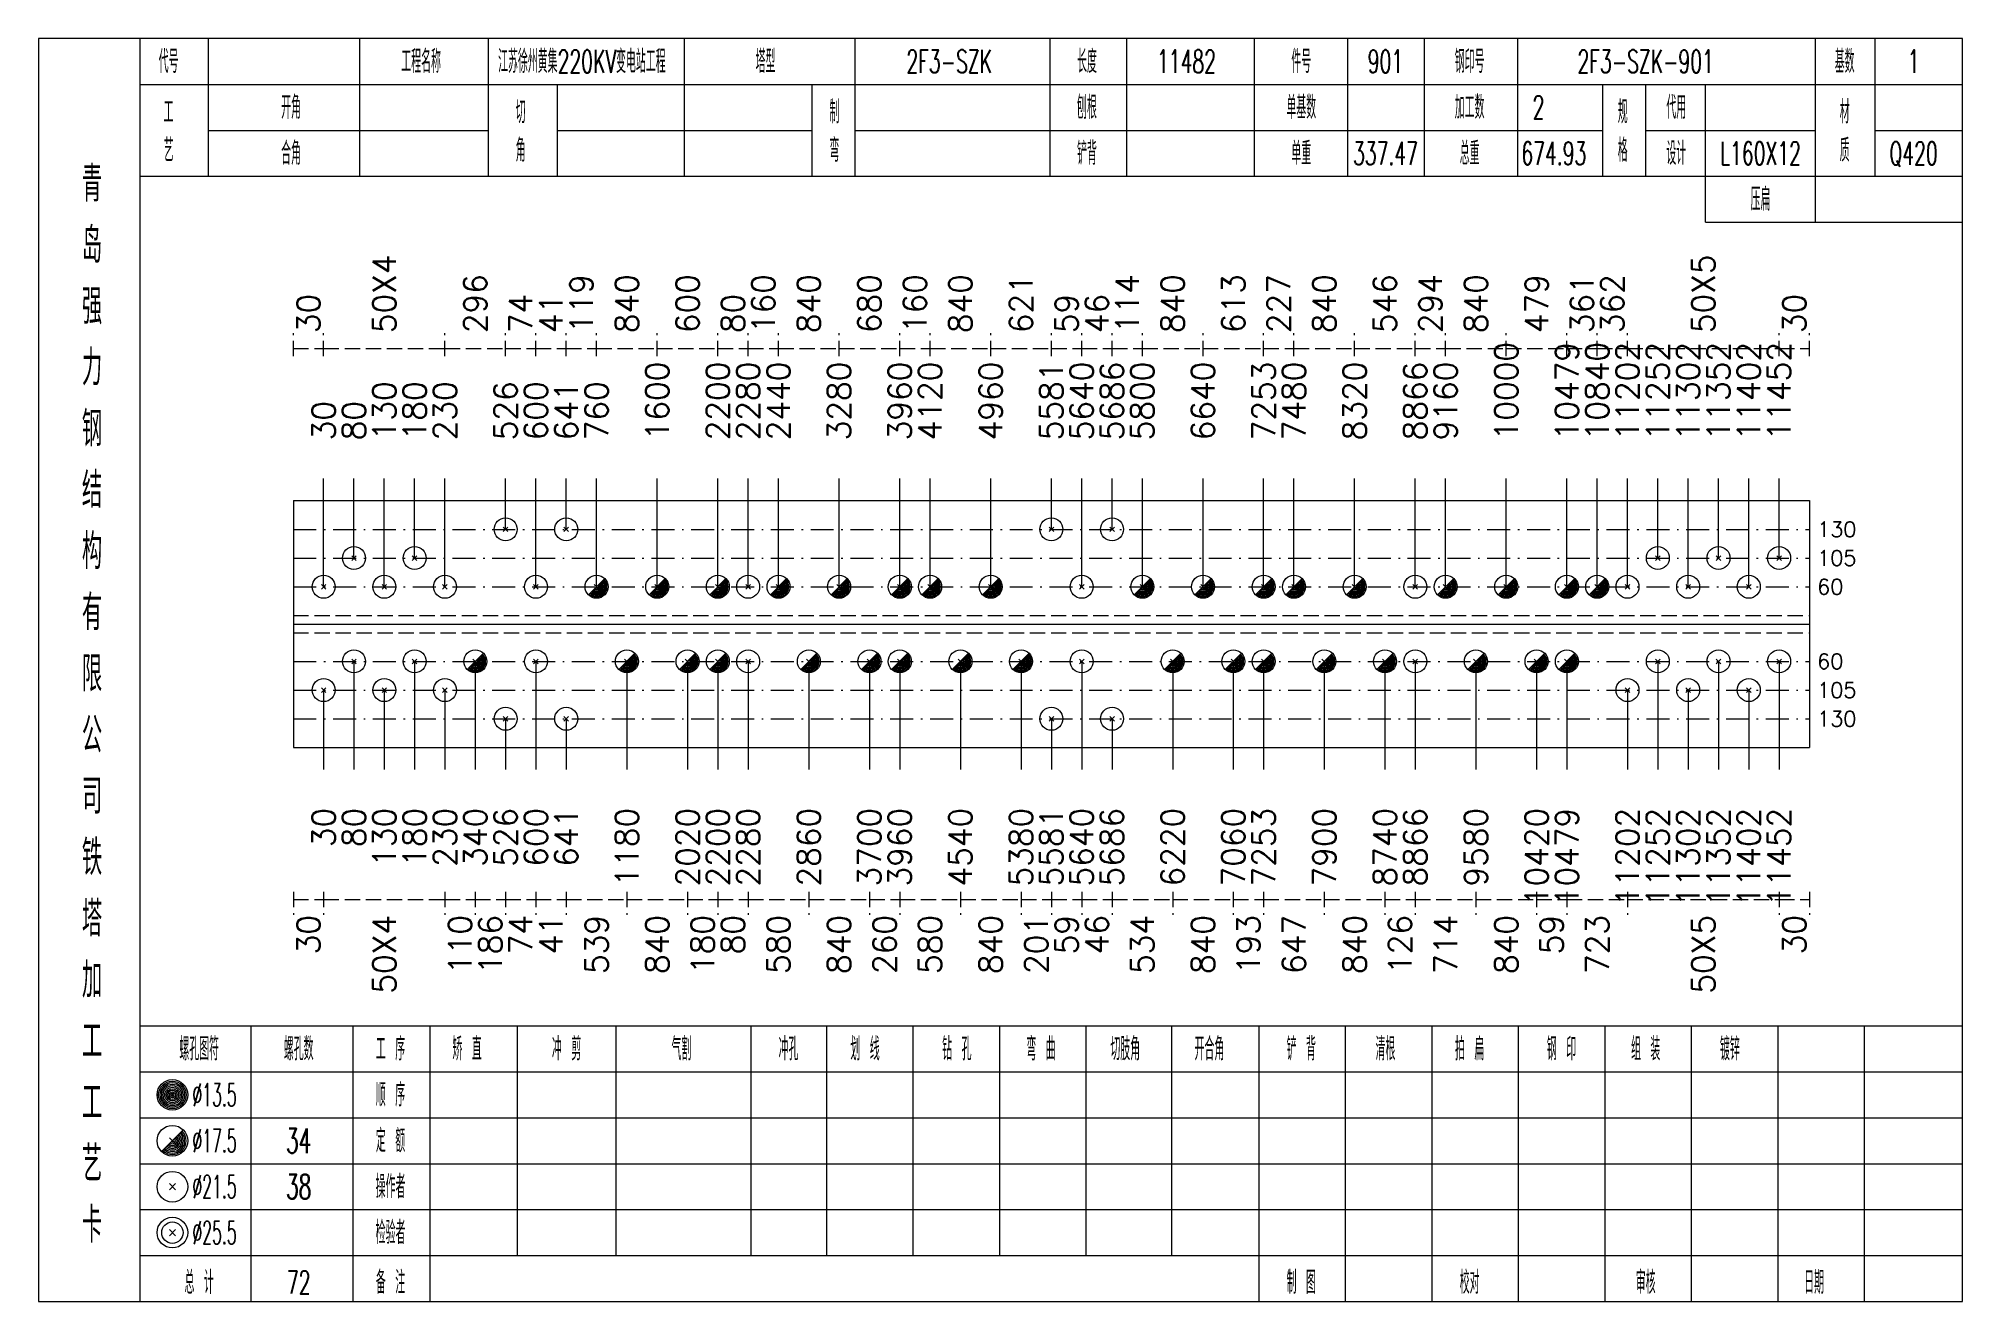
# Model space of a CAD drawing. Extents: x 0 to 4623, y -1159 to 4890.
# Drawn here: x 3114 to 3365.4, y 1125 to 1290 of the extents above; entities that cross this region are included whole.
import ezdxf
from ezdxf.enums import TextEntityAlignment as Align

# ---------------------------------------------------------------- set-up
doc = ezdxf.new("R2010")
doc.units = 0
doc.header["$MEASUREMENT"] = 0
doc.linetypes.add('一点画线', pattern=[5.2, 3, -1, 0.2, -1])
doc.linetypes.add('虚线', pattern=[2.75, 2, -0.75])
doc.layers.get('0').update_dxf_attribs({"linetype": 'CONTINUOUS', "lineweight": 25})
for name, color, linetype, lineweight in [('1', 7, 'CONTINUOUS', 25), ('4', 7, 'CONTINUOUS', 25), ('5', 7, 'CONTINUOUS', 25)]:
    doc.layers.add(name, color=color, linetype=linetype, lineweight=lineweight)
doc.styles.get("Standard").update_dxf_attribs({"font": 'simplex.shx', "width": 0.7, "height": 3, "bigfont": 'gbhzfs.shx'})

msp = doc.modelspace()

# ---------------------------------------------------------------- texts
at = {"color": 8, "linetype": 'Continuous', "lineweight": 9}
for s, p in [('50X4', (3159.186, 1251.5)), ('50X5', (3331.533, 1251.5)), ('296', (3171.072, 1251.5)), ('119', (3184.939, 1251.5)), ('840', (3190.882, 1251.5)), ('600', (3198.806, 1251.5)), ('160', (3208.711, 1251.5)), ('840', (3214.654, 1251.5)), ('680', (3222.578, 1251.5)), ('160', (3228.521, 1251.5)), ('840', (3234.464, 1251.5)), ('621', (3242.388, 1251.5)), ('114', (3256.255, 1251.5)), ('840', (3262.198, 1251.5)), ('613', (3270.122, 1251.5)), ('227', (3276.065, 1251.5)), ('840', (3282.008, 1251.5)), ('546', (3289.932, 1251.5)), ('294', (3295.875, 1251.5)), ('840', (3301.818, 1251.5)), ('479', (3309.742, 1251.5)), ('361', (3315.685, 1251.5)), ('362', (3319.647, 1251.5)), ('30', (3149.281, 1251.5)), ('74', (3177.015, 1251.5)), ('41', (3180.977, 1251.5)), ('80', (3204.749, 1251.5)), ('59', (3248.331, 1251.5)), ('46', (3252.293, 1251.5)), ('30', (3343.419, 1251.5))]:
    msp.add_text(s, height=3, rotation=90, dxfattribs=at).set_placement(p, align=Align.MIDDLE_LEFT)
at = {"color": 7, "linetype": 'Continuous', "lineweight": 13}
for s, p in [('10000', (3305.78, 1237.5)), ('10479', (3313.704, 1237.5)), ('10840', (3317.666, 1237.5)), ('11202', (3321.628, 1237.5)), ('11252', (3325.59, 1237.5)), ('11302', (3329.552, 1237.5)), ('11352', (3333.514, 1237.5)), ('11402', (3337.476, 1237.5)), ('11452', (3341.438, 1237.5)), ('1600', (3194.844, 1237.5)), ('2200', (3202.768, 1237.5)), ('2280', (3206.73, 1237.5)), ('2440', (3210.692, 1237.5)), ('3280', (3218.616, 1237.5)), ('3960', (3226.54, 1237.5)), ('4120', (3230.502, 1237.5)), ('4960', (3238.426, 1237.5)), ('5640', (3250.312, 1237.5)), ('5686', (3254.274, 1237.5)), ('5800', (3258.236, 1237.5)), ('6640', (3266.16, 1237.5)), ('7253', (3274.084, 1237.5)), ('7480', (3278.046, 1237.5)), ('8320', (3285.97, 1237.5)), ('8866', (3293.894, 1237.5)), ('9160', (3297.856, 1237.5)), ('130', (3159.186, 1237.5)), ('180', (3163.148, 1237.5)), ('230', (3167.11, 1237.5)), ('526', (3175.034, 1237.5)), ('600', (3178.996, 1237.5)), ('760', (3186.92, 1237.5)), ('5581', (3246.35, 1237.5)), ('30', (3151.262, 1237.5)), ('80', (3155.224, 1237.5)), ('641', (3182.958, 1237.5))]:
    msp.add_text(s, height=3, rotation=90, dxfattribs=at).set_placement(p, align=Align.MIDDLE_LEFT)
for s, p in [('130', (3346.4, 1225.875)), ('105', (3346.4, 1222.125)), ('60', (3346.4, 1218.375)), ('60', (3346.4, 1208.625)), ('105', (3346.4, 1204.875)), ('130', (3346.4, 1201.125))]:
    msp.add_text(s, height=2, dxfattribs=at).set_placement(p, align=Align.MIDDLE_LEFT)
at = {"color": 8, "linetype": 'Continuous', "lineweight": 9}
for s, p in [('30', (3149.281, 1175.5)), ('50X4', (3159.186, 1175.5)), ('110', (3169.091, 1175.5)), ('186', (3173.053, 1175.5)), ('74', (3177.015, 1175.5)), ('41', (3180.977, 1175.5)), ('539', (3186.92, 1175.5)), ('840', (3194.844, 1175.5)), ('180', (3200.787, 1175.5)), ('80', (3204.749, 1175.5)), ('580', (3210.692, 1175.5)), ('840', (3218.616, 1175.5)), ('260', (3224.559, 1175.5)), ('580', (3230.502, 1175.5)), ('840', (3238.426, 1175.5)), ('201', (3244.369, 1175.5)), ('59', (3248.331, 1175.5)), ('46', (3252.293, 1175.5)), ('534', (3258.236, 1175.5)), ('840', (3266.16, 1175.5)), ('193', (3272.103, 1175.5)), ('647', (3278.046, 1175.5)), ('840', (3285.97, 1175.5)), ('126', (3291.913, 1175.5)), ('714', (3297.856, 1175.5)), ('840', (3305.78, 1175.5)), ('59', (3311.723, 1175.5)), ('723', (3317.666, 1175.5)), ('50X5', (3331.533, 1175.5)), ('30', (3343.419, 1175.5))]:
    msp.add_text(s, height=3, rotation=90, dxfattribs=at).set_placement(p, align=Align.MIDDLE_RIGHT)
at = {"layer": '1', "color": 7, "linetype": 'Continuous', "lineweight": 13}
for s, p in [('30', (3151.262, 1189.5)), ('80', (3155.224, 1189.5)), ('130', (3159.186, 1189.5)), ('180', (3163.148, 1189.5)), ('230', (3167.11, 1189.5)), ('340', (3171.072, 1189.5)), ('526', (3175.034, 1189.5)), ('600', (3178.996, 1189.5)), ('641', (3182.958, 1189.5)), ('1180', (3190.882, 1189.5)), ('2020', (3198.806, 1189.5)), ('2200', (3202.768, 1189.5)), ('2280', (3206.73, 1189.5)), ('2860', (3214.654, 1189.5)), ('3700', (3222.578, 1189.5)), ('3960', (3226.54, 1189.5)), ('4540', (3234.464, 1189.5)), ('5380', (3242.388, 1189.5)), ('5581', (3246.35, 1189.5)), ('5640', (3250.312, 1189.5)), ('5686', (3254.274, 1189.5)), ('6220', (3262.198, 1189.5)), ('7060', (3270.122, 1189.5)), ('7253', (3274.084, 1189.5)), ('7900', (3282.008, 1189.5)), ('8740', (3289.932, 1189.5)), ('8866', (3293.894, 1189.5)), ('9580', (3301.818, 1189.5)), ('10420', (3309.742, 1189.5)), ('10479', (3313.704, 1189.5)), ('11202', (3321.628, 1189.5)), ('11252', (3325.59, 1189.5)), ('11302', (3329.552, 1189.5)), ('11352', (3333.514, 1189.5)), ('11402', (3337.476, 1189.5)), ('11452', (3341.438, 1189.5))]:
    msp.add_text(s, height=3, rotation=90, dxfattribs=at).set_placement(p, align=Align.MIDDLE_RIGHT)
at = {"layer": '4', "color": 1, "linetype": 'Continuous', "lineweight": 13}
for s, height, width, p in [('代号', 3, 0.6, (3131, 1287)), ('工程名称', 3, 0.6, (3164, 1287)), ('江苏徐州黄集220KV变电站工程', 3, 0.6, (3185, 1287)), ('塔型', 3, 0.6, (3209, 1287)), ('2F3-SZK', 3, 0.6, (3233, 1287)), ('长度', 3, 0.6, (3251, 1287)), ('11482', 3, 0.6, (3264, 1287)), ('件号', 3, 0.6, (3279, 1287)), ('901', 3, 0.6, (3290, 1287)), ('钢印号', 3, 0.6, (3301, 1287)), ('2F3-SZK-901', 3, 0.6, (3324, 1287)), ('基数', 3, 0.6, (3350, 1287)), ('1', 3, 0.6, (3359, 1287)), ('开角', 3, 0.6, (3147, 1281)), ('制', 3, 0.6, (3218, 1280.4)), ('刨根', 3, 0.6, (3251, 1281)), ('单基数', 3, 0.6, (3279, 1281)), ('加工数', 3, 0.6, (3301, 1281)), ('2', 3, 0.6, (3310, 1281)), ('规', 3, 0.6, (3321, 1280.4)), ('代用', 3, 0.6, (3328, 1281)), ('材', 3, 0.6, (3350, 1280.4)), ('工', 3, 0.6, (3131, 1280.4)), ('切', 3, 0.6, (3177, 1280.4)), ('艺', 3, 0.6, (3131, 1275.4)), ('角', 3, 0.6, (3177, 1275.4)), ('弯', 3, 0.6, (3218, 1275.4)), ('格', 3, 0.6, (3321, 1275.4)), ('质', 3, 0.6, (3350, 1275.4)), ('合角', 3, 0.6, (3147, 1275)), ('铲背', 3, 0.6, (3251, 1275)), ('单重', 3, 0.6, (3279, 1275)), ('337.47', 3, 0.6, (3290, 1275)), ('总重', 3, 0.6, (3301, 1275)), ('674.93', 3, 0.6, (3312, 1275)), ('设计', 3, 0.6, (3328, 1275)), ('L160X12', 3, 0.6, (3339, 1275)), ('Q420', 3, 0.6, (3359, 1275)), ('青', 4.6, 0.8, (3121, 1271)), ('压扁', 3, 0.6, (3339, 1269)), ('岛', 4.6, 0.8, (3121, 1263)), ('强', 4.6, 0.8, (3121, 1255)), ('力', 4.6, 0.8, (3121, 1247)), ('钢', 4.6, 0.8, (3121, 1239)), ('结', 4.6, 0.8, (3121, 1231)), ('构', 4.6, 0.8, (3121, 1223)), ('有', 4.6, 0.8, (3121, 1215)), ('限', 4.6, 0.8, (3121, 1207)), ('公', 4.6, 0.8, (3121, 1199)), ('司', 4.6, 0.8, (3121, 1191)), ('铁', 4.6, 0.8, (3121, 1183)), ('塔', 4.6, 0.8, (3121, 1175)), ('加', 4.6, 0.8, (3121, 1167)), ('工', 4.6, 0.8, (3121, 1159)), ('螺孔图符', 3, 0.6, (3135, 1158)), ('螺孔数', 3, 0.6, (3148, 1158)), ('工 序', 3, 0.6, (3160, 1158)), ('矫 直', 3, 0.6, (3170, 1158)), ('冲 剪', 3, 0.6, (3183, 1158)), ('气割', 3, 0.6, (3198, 1158)), ('冲孔', 3, 0.6, (3212, 1158)), ('划 线', 3, 0.6, (3222, 1158)), ('钻 孔', 3, 0.6, (3234, 1158)), ('弯 曲', 3, 0.6, (3245, 1158)), ('切肢角', 3, 0.6, (3256, 1158)), ('开合角', 3, 0.6, (3267, 1158)), ('铲 背', 3, 0.6, (3279, 1158)), ('清根', 3, 0.6, (3290, 1158)), ('拍 扁', 3, 0.6, (3301, 1158)), ('钢 印', 3, 0.6, (3313, 1158)), ('组 装', 3, 0.6, (3324, 1158)), ('镀锌', 3, 0.6, (3335, 1158)), ('工', 4.6, 0.8, (3121, 1151)), ('%%C13.5', 3, 0.5, (3137, 1152)), ('顺 序', 3, 0.6, (3160, 1152)), ('%%C17.5', 3, 0.5, (3137, 1146)), ('34', 3.2, 0.6, (3148, 1146)), ('定 额', 3, 0.6, (3160, 1146)), ('艺', 4.6, 0.8, (3121, 1143)), ('%%C21.5', 3, 0.5, (3137, 1140)), ('38', 3.2, 0.6, (3148, 1140)), ('操作者', 3, 0.6, (3160, 1140)), ('卡', 4.6, 0.8, (3121, 1135)), ('%%C25.5', 3, 0.5, (3137, 1134)), ('检验者', 3, 0.6, (3160, 1134)), ('总 计', 3, 0.6, (3135, 1127.5)), ('72', 3, 0.6, (3148, 1127.5)), ('备 注', 3, 0.6, (3160, 1127.5)), ('制 图', 3, 0.6, (3279, 1127.5)), ('校对', 3, 0.6, (3301, 1127.5)), ('审核', 3, 0.6, (3324, 1127.5)), ('日期', 3, 0.6, (3346, 1127.5))]:
    msp.add_text(s, height=height, dxfattribs=dict(at, width=width)).set_placement(p, align=Align.MIDDLE_CENTER)

# ---------------------------------------------------------------- blocks, each defined once
blk = doc.blocks.new('孔21.5')
at = {"layer": '5', "color": 7, "linetype": 'Continuous', "lineweight": 13}
for p, q in [((-0.2, -0.2), (0.2, 0.2)), ((-0.2, 0.2), (0.2, -0.2))]:
    blk.add_line(p, q, dxfattribs=at)
blk.add_circle((0, 0), 1, dxfattribs=at)
blk = doc.blocks.new('孔17.5')
at = {"layer": '5', "color": 7, "linetype": 'Continuous', "lineweight": 13}
for p, q in [((-0.707, -0.707), (0.707, 0.707)), ((-0.2, 0.2), (0.2, -0.2))]:
    blk.add_line(p, q, dxfattribs=at)
blk.add_circle((0, 0), 1, dxfattribs=at)
for radius in [0.9, 0.8, 0.7, 0.6, 0.5, 0.4, 0.3, 0.2, 0.1]:
    blk.add_arc((0, 0), radius, 225, 45, dxfattribs=at)

# ---------------------------------------------------------------- linework, layer by layer
at = {"color": 8, "linetype": '虚线', "lineweight": 9}
for p, q in [((3147.3, 1248.5), (3147.3, 1251.5)), ((3147.3, 1249.5), (3151.262, 1249.5)), ((3151.262, 1248.5), (3151.262, 1251.5)), ((3151.262, 1248.5), (3151.262, 1251.5)), ((3151.262, 1249.5), (3167.11, 1249.5)), ((3167.11, 1248.5), (3167.11, 1251.5)), ((3167.11, 1248.5), (3167.11, 1251.5)), ((3167.11, 1249.5), (3175.034, 1249.5)), ((3175.034, 1248.5), (3175.034, 1251.5)), ((3175.034, 1248.5), (3175.034, 1251.5)), ((3175.034, 1249.5), (3178.996, 1249.5)), ((3178.996, 1248.5), (3178.996, 1251.5)), ((3178.996, 1248.5), (3178.996, 1251.5)), ((3178.996, 1249.5), (3182.958, 1249.5)), ((3182.958, 1248.5), (3182.958, 1251.5)), ((3182.958, 1248.5), (3182.958, 1251.5)), ((3182.958, 1249.5), (3186.92, 1249.5)), ((3186.92, 1248.5), (3186.92, 1251.5)), ((3186.92, 1248.5), (3186.92, 1251.5)), ((3186.92, 1249.5), (3194.844, 1249.5)), ((3194.844, 1248.5), (3194.844, 1251.5)), ((3194.844, 1248.5), (3194.844, 1251.5)), ((3194.844, 1249.5), (3202.768, 1249.5)), ((3202.768, 1248.5), (3202.768, 1251.5)), ((3202.768, 1248.5), (3202.768, 1251.5)), ((3202.768, 1249.5), (3206.73, 1249.5)), ((3206.73, 1248.5), (3206.73, 1251.5)), ((3206.73, 1248.5), (3206.73, 1251.5)), ((3206.73, 1249.5), (3210.692, 1249.5)), ((3210.692, 1248.5), (3210.692, 1251.5)), ((3210.692, 1248.5), (3210.692, 1251.5)), ((3210.692, 1249.5), (3218.616, 1249.5)), ((3218.616, 1248.5), (3218.616, 1251.5)), ((3218.616, 1248.5), (3218.616, 1251.5)), ((3218.616, 1249.5), (3226.54, 1249.5)), ((3226.54, 1248.5), (3226.54, 1251.5)), ((3226.54, 1248.5), (3226.54, 1251.5)), ((3226.54, 1249.5), (3230.502, 1249.5)), ((3230.502, 1248.5), (3230.502, 1251.5)), ((3230.502, 1248.5), (3230.502, 1251.5)), ((3230.502, 1249.5), (3238.426, 1249.5)), ((3238.426, 1248.5), (3238.426, 1251.5)), ((3238.426, 1248.5), (3238.426, 1251.5)), ((3238.426, 1249.5), (3246.35, 1249.5)), ((3246.35, 1248.5), (3246.35, 1251.5)), ((3246.35, 1248.5), (3246.35, 1251.5)), ((3246.35, 1249.5), (3250.312, 1249.5)), ((3250.312, 1248.5), (3250.312, 1251.5)), ((3250.312, 1248.5), (3250.312, 1251.5)), ((3250.312, 1249.5), (3254.274, 1249.5)), ((3254.274, 1248.5), (3254.274, 1251.5)), ((3254.274, 1248.5), (3254.274, 1251.5)), ((3254.274, 1249.5), (3258.236, 1249.5)), ((3258.236, 1248.5), (3258.236, 1251.5)), ((3258.236, 1248.5), (3258.236, 1251.5)), ((3258.236, 1249.5), (3266.16, 1249.5)), ((3266.16, 1248.5), (3266.16, 1251.5)), ((3266.16, 1248.5), (3266.16, 1251.5)), ((3266.16, 1249.5), (3274.084, 1249.5)), ((3274.084, 1248.5), (3274.084, 1251.5)), ((3274.084, 1248.5), (3274.084, 1251.5)), ((3274.084, 1249.5), (3278.046, 1249.5)), ((3278.046, 1248.5), (3278.046, 1251.5)), ((3278.046, 1248.5), (3278.046, 1251.5)), ((3278.046, 1249.5), (3285.97, 1249.5)), ((3285.97, 1248.5), (3285.97, 1251.5)), ((3285.97, 1248.5), (3285.97, 1251.5)), ((3285.97, 1249.5), (3293.894, 1249.5)), ((3293.894, 1248.5), (3293.894, 1251.5)), ((3293.894, 1248.5), (3293.894, 1251.5)), ((3293.894, 1249.5), (3297.856, 1249.5)), ((3297.856, 1248.5), (3297.856, 1251.5)), ((3297.856, 1248.5), (3297.856, 1251.5)), ((3297.856, 1249.5), (3305.78, 1249.5)), ((3305.78, 1248.5), (3305.78, 1251.5)), ((3305.78, 1248.5), (3305.78, 1251.5)), ((3305.78, 1249.5), (3313.704, 1249.5)), ((3313.704, 1248.5), (3313.704, 1251.5)), ((3313.704, 1248.5), (3313.704, 1251.5)), ((3313.704, 1249.5), (3317.666, 1249.5)), ((3317.666, 1248.5), (3317.666, 1251.5)), ((3317.666, 1248.5), (3317.666, 1251.5)), ((3317.666, 1249.5), (3321.628, 1249.5)), ((3321.628, 1248.5), (3321.628, 1251.5)), ((3321.628, 1248.5), (3321.628, 1251.5)), ((3321.628, 1249.5), (3341.438, 1249.5)), ((3341.438, 1248.5), (3341.438, 1251.5)), ((3341.438, 1248.5), (3341.438, 1251.5)), ((3341.438, 1249.5), (3345.4, 1249.5)), ((3345.4, 1248.5), (3345.4, 1251.5)), ((3147.3, 1178.5), (3147.3, 1175.5)), ((3147.3, 1177.5), (3151.262, 1177.5)), ((3151.262, 1178.5), (3151.262, 1175.5)), ((3151.262, 1178.5), (3151.262, 1175.5)), ((3151.262, 1177.5), (3167.11, 1177.5)), ((3167.11, 1178.5), (3167.11, 1175.5)), ((3167.11, 1178.5), (3167.11, 1175.5)), ((3167.11, 1177.5), (3171.072, 1177.5)), ((3171.072, 1178.5), (3171.072, 1175.5)), ((3171.072, 1178.5), (3171.072, 1175.5)), ((3171.072, 1177.5), (3175.034, 1177.5)), ((3175.034, 1178.5), (3175.034, 1175.5)), ((3175.034, 1178.5), (3175.034, 1175.5)), ((3175.034, 1177.5), (3178.996, 1177.5)), ((3178.996, 1178.5), (3178.996, 1175.5)), ((3178.996, 1178.5), (3178.996, 1175.5)), ((3178.996, 1177.5), (3182.958, 1177.5)), ((3182.958, 1178.5), (3182.958, 1175.5)), ((3182.958, 1178.5), (3182.958, 1175.5)), ((3182.958, 1177.5), (3190.882, 1177.5)), ((3190.882, 1178.5), (3190.882, 1175.5)), ((3190.882, 1178.5), (3190.882, 1175.5)), ((3190.882, 1177.5), (3198.806, 1177.5)), ((3198.806, 1178.5), (3198.806, 1175.5)), ((3198.806, 1178.5), (3198.806, 1175.5)), ((3198.806, 1177.5), (3202.768, 1177.5)), ((3202.768, 1178.5), (3202.768, 1175.5)), ((3202.768, 1178.5), (3202.768, 1175.5)), ((3202.768, 1177.5), (3206.73, 1177.5)), ((3206.73, 1178.5), (3206.73, 1175.5)), ((3206.73, 1178.5), (3206.73, 1175.5)), ((3206.73, 1177.5), (3214.654, 1177.5)), ((3214.654, 1178.5), (3214.654, 1175.5)), ((3214.654, 1178.5), (3214.654, 1175.5)), ((3214.654, 1177.5), (3222.578, 1177.5)), ((3222.578, 1178.5), (3222.578, 1175.5)), ((3222.578, 1178.5), (3222.578, 1175.5)), ((3222.578, 1177.5), (3226.54, 1177.5)), ((3226.54, 1178.5), (3226.54, 1175.5)), ((3226.54, 1178.5), (3226.54, 1175.5)), ((3226.54, 1177.5), (3234.464, 1177.5)), ((3234.464, 1178.5), (3234.464, 1175.5)), ((3234.464, 1178.5), (3234.464, 1175.5)), ((3234.464, 1177.5), (3242.388, 1177.5)), ((3242.388, 1178.5), (3242.388, 1175.5)), ((3242.388, 1178.5), (3242.388, 1175.5)), ((3242.388, 1177.5), (3246.35, 1177.5)), ((3246.35, 1178.5), (3246.35, 1175.5)), ((3246.35, 1178.5), (3246.35, 1175.5)), ((3246.35, 1177.5), (3250.312, 1177.5)), ((3250.312, 1178.5), (3250.312, 1175.5)), ((3250.312, 1178.5), (3250.312, 1175.5)), ((3250.312, 1177.5), (3254.274, 1177.5)), ((3254.274, 1178.5), (3254.274, 1175.5)), ((3254.274, 1178.5), (3254.274, 1175.5)), ((3254.274, 1177.5), (3262.198, 1177.5)), ((3262.198, 1178.5), (3262.198, 1175.5)), ((3262.198, 1178.5), (3262.198, 1175.5)), ((3262.198, 1177.5), (3270.122, 1177.5)), ((3270.122, 1178.5), (3270.122, 1175.5)), ((3270.122, 1178.5), (3270.122, 1175.5)), ((3270.122, 1177.5), (3274.084, 1177.5)), ((3274.084, 1178.5), (3274.084, 1175.5)), ((3274.084, 1178.5), (3274.084, 1175.5)), ((3274.084, 1177.5), (3282.008, 1177.5)), ((3282.008, 1178.5), (3282.008, 1175.5)), ((3282.008, 1178.5), (3282.008, 1175.5)), ((3282.008, 1177.5), (3289.932, 1177.5)), ((3289.932, 1178.5), (3289.932, 1175.5)), ((3289.932, 1178.5), (3289.932, 1175.5)), ((3289.932, 1177.5), (3293.894, 1177.5)), ((3293.894, 1178.5), (3293.894, 1175.5)), ((3293.894, 1178.5), (3293.894, 1175.5)), ((3293.894, 1177.5), (3301.818, 1177.5)), ((3301.818, 1178.5), (3301.818, 1175.5)), ((3301.818, 1178.5), (3301.818, 1175.5)), ((3301.818, 1177.5), (3309.742, 1177.5)), ((3309.742, 1178.5), (3309.742, 1175.5)), ((3309.742, 1178.5), (3309.742, 1175.5)), ((3309.742, 1177.5), (3313.704, 1177.5)), ((3313.704, 1178.5), (3313.704, 1175.5)), ((3313.704, 1178.5), (3313.704, 1175.5)), ((3313.704, 1177.5), (3321.628, 1177.5)), ((3321.628, 1178.5), (3321.628, 1175.5)), ((3321.628, 1178.5), (3321.628, 1175.5)), ((3321.628, 1177.5), (3341.438, 1177.5)), ((3341.438, 1178.5), (3341.438, 1175.5)), ((3341.438, 1178.5), (3341.438, 1175.5)), ((3341.438, 1177.5), (3345.4, 1177.5)), ((3345.4, 1178.5), (3345.4, 1175.5))]:
    msp.add_line(p, q, dxfattribs=at)
at = {"color": 7, "linetype": 'Continuous', "lineweight": 13}
for p, q in [((3151.262, 1218.375), (3151.262, 1232.5)), ((3155.224, 1222.125), (3155.224, 1232.5)), ((3159.186, 1218.375), (3159.186, 1232.5)), ((3163.148, 1222.125), (3163.148, 1232.5)), ((3167.11, 1218.375), (3167.11, 1232.5)), ((3175.034, 1225.875), (3175.034, 1232.5)), ((3178.996, 1218.375), (3178.996, 1232.5)), ((3182.958, 1225.875), (3182.958, 1232.5)), ((3186.92, 1218.375), (3186.92, 1232.5)), ((3194.844, 1218.375), (3194.844, 1232.5)), ((3202.768, 1218.375), (3202.768, 1232.5)), ((3206.73, 1218.375), (3206.73, 1232.5)), ((3210.692, 1218.375), (3210.692, 1232.5)), ((3218.616, 1218.375), (3218.616, 1232.5)), ((3226.54, 1218.375), (3226.54, 1232.5)), ((3230.502, 1218.375), (3230.502, 1232.5)), ((3238.426, 1218.375), (3238.426, 1232.5)), ((3246.35, 1225.875), (3246.35, 1232.5)), ((3250.312, 1218.375), (3250.312, 1232.5)), ((3254.274, 1225.875), (3254.274, 1232.5)), ((3258.236, 1218.375), (3258.236, 1232.5)), ((3266.16, 1218.375), (3266.16, 1232.5)), ((3274.084, 1218.375), (3274.084, 1232.5)), ((3278.046, 1218.375), (3278.046, 1232.5)), ((3285.97, 1218.375), (3285.97, 1232.5)), ((3293.894, 1218.375), (3293.894, 1232.5)), ((3297.856, 1218.375), (3297.856, 1232.5)), ((3305.78, 1218.375), (3305.78, 1232.5)), ((3313.704, 1218.375), (3313.704, 1232.5)), ((3317.666, 1218.375), (3317.666, 1232.5)), ((3321.628, 1218.375), (3321.628, 1232.5)), ((3325.59, 1222.125), (3325.59, 1232.5)), ((3329.552, 1218.375), (3329.552, 1232.5)), ((3333.514, 1222.125), (3333.514, 1232.5)), ((3337.476, 1218.375), (3337.476, 1232.5)), ((3341.438, 1222.125), (3341.438, 1232.5)), ((3155.224, 1208.625), (3155.224, 1194.5)), ((3163.148, 1208.625), (3163.148, 1194.5)), ((3171.072, 1208.625), (3171.072, 1194.5)), ((3178.996, 1208.625), (3178.996, 1194.5)), ((3190.882, 1208.625), (3190.882, 1194.5)), ((3198.806, 1208.625), (3198.806, 1194.5)), ((3202.768, 1208.625), (3202.768, 1194.5)), ((3206.73, 1208.625), (3206.73, 1194.5)), ((3214.654, 1208.625), (3214.654, 1194.5)), ((3222.578, 1208.625), (3222.578, 1194.5)), ((3226.54, 1208.625), (3226.54, 1194.5)), ((3234.464, 1208.625), (3234.464, 1194.5)), ((3242.388, 1208.625), (3242.388, 1194.5)), ((3250.312, 1208.625), (3250.312, 1194.5)), ((3262.198, 1208.625), (3262.198, 1194.5)), ((3270.122, 1208.625), (3270.122, 1194.5)), ((3274.084, 1208.625), (3274.084, 1194.5)), ((3282.008, 1208.625), (3282.008, 1194.5)), ((3289.932, 1208.625), (3289.932, 1194.5)), ((3293.894, 1208.625), (3293.894, 1194.5)), ((3301.818, 1208.625), (3301.818, 1194.5)), ((3309.742, 1208.625), (3309.742, 1194.5)), ((3313.704, 1208.625), (3313.704, 1194.5)), ((3325.59, 1208.625), (3325.59, 1194.5)), ((3333.514, 1208.625), (3333.514, 1194.5)), ((3341.438, 1208.625), (3341.438, 1194.5)), ((3151.262, 1204.875), (3151.262, 1194.5)), ((3159.186, 1204.875), (3159.186, 1194.5)), ((3167.11, 1204.875), (3167.11, 1194.5)), ((3321.628, 1204.875), (3321.628, 1194.5)), ((3329.552, 1204.875), (3329.552, 1194.5)), ((3337.476, 1204.875), (3337.476, 1194.5)), ((3175.034, 1201.125), (3175.034, 1194.5)), ((3182.958, 1201.125), (3182.958, 1194.5)), ((3246.35, 1201.125), (3246.35, 1194.5)), ((3254.274, 1201.125), (3254.274, 1194.5))]:
    msp.add_line(p, q, dxfattribs=at)
at = {"color": 7, "linetype": 'Continuous', "lineweight": 18}
for p, q in [((3147.3, 1229.625), (3147.3, 1197.375)), ((3147.3, 1229.625), (3345.4, 1229.625)), ((3345.4, 1229.625), (3345.4, 1197.375)), ((3147.3, 1213.5), (3345.4, 1213.5))]:
    msp.add_line(p, q, dxfattribs=at)
at = {"color": 3, "linetype": '一点画线', "lineweight": 13}
for p, q in [((3147.3, 1225.875), (3345.4, 1225.875)), ((3147.3, 1222.125), (3345.4, 1222.125)), ((3147.3, 1218.375), (3345.4, 1218.375)), ((3147.3, 1208.625), (3345.4, 1208.625)), ((3147.3, 1204.875), (3345.4, 1204.875)), ((3147.3, 1201.125), (3345.4, 1201.125))]:
    msp.add_line(p, q, dxfattribs=at)
at = {"color": 1, "linetype": '虚线', "lineweight": 18}
for p, q in [((3147.3, 1214.625), (3345.4, 1214.625)), ((3147.3, 1212.375), (3345.4, 1212.375))]:
    msp.add_line(p, q, dxfattribs=at)
at = {"layer": '1', "color": 7, "linetype": 'Continuous', "lineweight": 18}
msp.add_line((3147.3, 1197.375), (3345.4, 1197.375), dxfattribs=at)
at = {"layer": '4', "color": 1, "linetype": 'Continuous', "lineweight": 18}
for p, q in [((3127.3, 1125), (3127.3, 1290)), ((3136.2, 1272), (3136.2, 1290)), ((3156, 1272), (3156, 1290)), ((3172.8, 1272), (3172.8, 1290)), ((3198.4, 1272), (3198.4, 1290)), ((3220.7, 1272), (3220.7, 1290)), ((3246.2, 1272), (3246.2, 1290)), ((3256.2, 1272), (3256.2, 1290)), ((3272.9, 1272), (3272.9, 1290)), ((3285.1, 1272), (3285.1, 1290)), ((3295.1, 1272), (3295.1, 1290)), ((3307.3, 1272), (3307.3, 1290)), ((3346.2, 1266), (3346.2, 1290)), ((3354, 1272), (3354, 1290)), ((3127.3, 1284), (3365.4, 1284)), ((3181.8, 1272), (3181.8, 1284)), ((3215.1, 1272), (3215.1, 1284)), ((3318.4, 1272), (3318.4, 1284)), ((3324, 1272), (3324, 1284)), ((3331.8, 1266), (3331.8, 1284)), ((3136.2, 1278), (3172.8, 1278)), ((3181.8, 1278), (3215.1, 1278)), ((3220.7, 1278), (3318.4, 1278)), ((3324, 1278), (3346.2, 1278)), ((3354, 1278), (3365.4, 1278)), ((3127.3, 1272), (3365.4, 1272)), ((3331.8, 1266), (3365.4, 1266)), ((3127.3, 1161), (3365.4, 1161)), ((3141.8, 1125), (3141.8, 1161)), ((3155.1, 1125), (3155.1, 1161)), ((3165.2, 1125), (3165.2, 1161)), ((3176.6, 1131), (3176.6, 1161)), ((3189.5, 1131), (3189.5, 1161)), ((3207.1, 1131), (3207.1, 1161)), ((3217, 1131), (3217, 1161)), ((3228.3, 1131), (3228.3, 1161)), ((3239.6, 1131), (3239.6, 1161)), ((3250.9, 1131), (3250.9, 1161)), ((3262.1, 1131), (3262.1, 1161)), ((3273.5, 1131), (3273.5, 1161)), ((3284.8, 1131), (3284.8, 1161)), ((3296.1, 1131), (3296.1, 1161)), ((3307.4, 1131), (3307.4, 1161)), ((3318.7, 1131), (3318.7, 1161)), ((3330, 1131), (3330, 1161)), ((3341.3, 1131), (3341.3, 1161)), ((3352.6, 1131), (3352.6, 1161)), ((3127.3, 1155), (3365.4, 1155)), ((3127.3, 1149), (3365.4, 1149)), ((3127.3, 1143), (3365.4, 1143)), ((3127.3, 1137), (3365.4, 1137)), ((3127.3, 1131), (3365.4, 1131)), ((3273.5, 1125), (3273.5, 1131)), ((3284.8, 1125), (3284.8, 1131)), ((3296.1, 1125), (3296.1, 1131)), ((3307.4, 1125), (3307.4, 1131)), ((3318.7, 1125), (3318.7, 1131)), ((3330, 1125), (3330, 1131)), ((3341.3, 1125), (3341.3, 1131)), ((3352.6, 1125), (3352.6, 1131))]:
    msp.add_line(p, q, dxfattribs=at)
at = {"layer": '4', "color": 7, "linetype": 'Continuous', "lineweight": 13}
for p, q in [((3131.3, 1151.8), (3131.7, 1152.2)), ((3131.7, 1151.8), (3131.3, 1152.2)), ((3130.086, 1144.586), (3132.914, 1147.414)), ((3131.1, 1146.4), (3131.9, 1145.6)), ((3131.1, 1139.6), (3131.9, 1140.4)), ((3131.1, 1140.4), (3131.9, 1139.6)), ((3131.1, 1133.6), (3131.9, 1134.4)), ((3131.1, 1134.4), (3131.9, 1133.6))]:
    msp.add_line(p, q, dxfattribs=at)
at = {"layer": '4', "color": 1, "linetype": 'Continuous', "lineweight": 18}
msp.add_lwpolyline([(3114, 1290), (3114, 1125), (3365.4, 1125), (3365.4, 1290)], close=True, dxfattribs=at)
at = {"layer": '4', "color": 7, "linetype": 'Continuous', "lineweight": 13}
for centre, radius in [((3131.5, 1152), 2), ((3131.5, 1152), 1.8), ((3131.5, 1152), 1.6), ((3131.5, 1152), 1.4), ((3131.5, 1152), 1.2), ((3131.5, 1152), 1), ((3131.5, 1152), 0.8), ((3131.5, 1152), 0.6), ((3131.5, 1152), 0.4), ((3131.5, 1152), 0.2), ((3131.5, 1146), 2), ((3131.5, 1140), 2), ((3131.5, 1134), 2), ((3131.5, 1134), 1.4)]:
    msp.add_circle(centre, radius, dxfattribs=at)
for radius in [1.8, 1.6, 1.4, 1.2, 1, 0.8, 0.6, 0.4, 0.2]:
    msp.add_arc((3131.5, 1146), radius, 225, 45, dxfattribs=at)

# ---------------------------------------------------------------- block references
at = {"color": 7, "linetype": 'Continuous', "lineweight": 13, "xscale": 1.5, "yscale": 1.5, "zscale": 1.5}
for name, p in [('孔21.5', (3175.034, 1225.875)), ('孔21.5', (3182.958, 1225.875)), ('孔21.5', (3246.35, 1225.875)), ('孔21.5', (3254.274, 1225.875)), ('孔21.5', (3155.224, 1222.125)), ('孔21.5', (3163.148, 1222.125)), ('孔21.5', (3325.59, 1222.125)), ('孔21.5', (3333.514, 1222.125)), ('孔21.5', (3341.438, 1222.125)), ('孔21.5', (3151.262, 1218.375)), ('孔21.5', (3159.186, 1218.375)), ('孔21.5', (3167.11, 1218.375)), ('孔21.5', (3178.996, 1218.375)), ('孔17.5', (3186.92, 1218.375)), ('孔17.5', (3194.844, 1218.375)), ('孔17.5', (3202.768, 1218.375)), ('孔21.5', (3206.73, 1218.375)), ('孔17.5', (3210.692, 1218.375)), ('孔17.5', (3218.616, 1218.375)), ('孔17.5', (3226.54, 1218.375)), ('孔17.5', (3230.502, 1218.375)), ('孔17.5', (3238.426, 1218.375)), ('孔21.5', (3250.312, 1218.375)), ('孔17.5', (3258.236, 1218.375)), ('孔17.5', (3266.16, 1218.375)), ('孔17.5', (3274.084, 1218.375)), ('孔17.5', (3278.046, 1218.375)), ('孔17.5', (3285.97, 1218.375)), ('孔21.5', (3293.894, 1218.375)), ('孔17.5', (3297.856, 1218.375)), ('孔17.5', (3305.78, 1218.375)), ('孔17.5', (3313.704, 1218.375)), ('孔17.5', (3317.666, 1218.375)), ('孔21.5', (3321.628, 1218.375)), ('孔21.5', (3329.552, 1218.375)), ('孔21.5', (3337.476, 1218.375))]:
    msp.add_blockref(name, p, dxfattribs=at)
at = {"layer": '1', "color": 7, "linetype": 'Continuous', "lineweight": 13, "xscale": 1.5, "yscale": 1.5, "zscale": 1.5}
for name, p in [('孔21.5', (3155.224, 1208.625)), ('孔21.5', (3163.148, 1208.625)), ('孔17.5', (3171.072, 1208.625)), ('孔21.5', (3178.996, 1208.625)), ('孔17.5', (3190.882, 1208.625)), ('孔17.5', (3198.806, 1208.625)), ('孔17.5', (3202.768, 1208.625)), ('孔21.5', (3206.73, 1208.625)), ('孔17.5', (3214.654, 1208.625)), ('孔17.5', (3222.578, 1208.625)), ('孔17.5', (3226.54, 1208.625)), ('孔17.5', (3234.464, 1208.625)), ('孔17.5', (3242.388, 1208.625)), ('孔21.5', (3250.312, 1208.625)), ('孔17.5', (3262.198, 1208.625)), ('孔17.5', (3270.122, 1208.625)), ('孔17.5', (3274.084, 1208.625)), ('孔17.5', (3282.008, 1208.625)), ('孔17.5', (3289.932, 1208.625)), ('孔21.5', (3293.894, 1208.625)), ('孔17.5', (3301.818, 1208.625)), ('孔17.5', (3309.742, 1208.625)), ('孔17.5', (3313.704, 1208.625)), ('孔21.5', (3325.59, 1208.625)), ('孔21.5', (3333.514, 1208.625)), ('孔21.5', (3341.438, 1208.625)), ('孔21.5', (3151.262, 1204.875)), ('孔21.5', (3159.186, 1204.875)), ('孔21.5', (3167.11, 1204.875)), ('孔21.5', (3321.628, 1204.875)), ('孔21.5', (3329.552, 1204.875)), ('孔21.5', (3337.476, 1204.875)), ('孔21.5', (3175.034, 1201.125)), ('孔21.5', (3182.958, 1201.125)), ('孔21.5', (3246.35, 1201.125)), ('孔21.5', (3254.274, 1201.125))]:
    msp.add_blockref(name, p, dxfattribs=at)

msp.set_redraw_order([(e.dxf.handle, doc.entitydb.next_handle()) for e in msp.query("TEXT MTEXT ATTDEF DIMENSION ARC_DIMENSION")])  # texts and dimensions are drawn at this point

doc.saveas('drawing.dxf')
